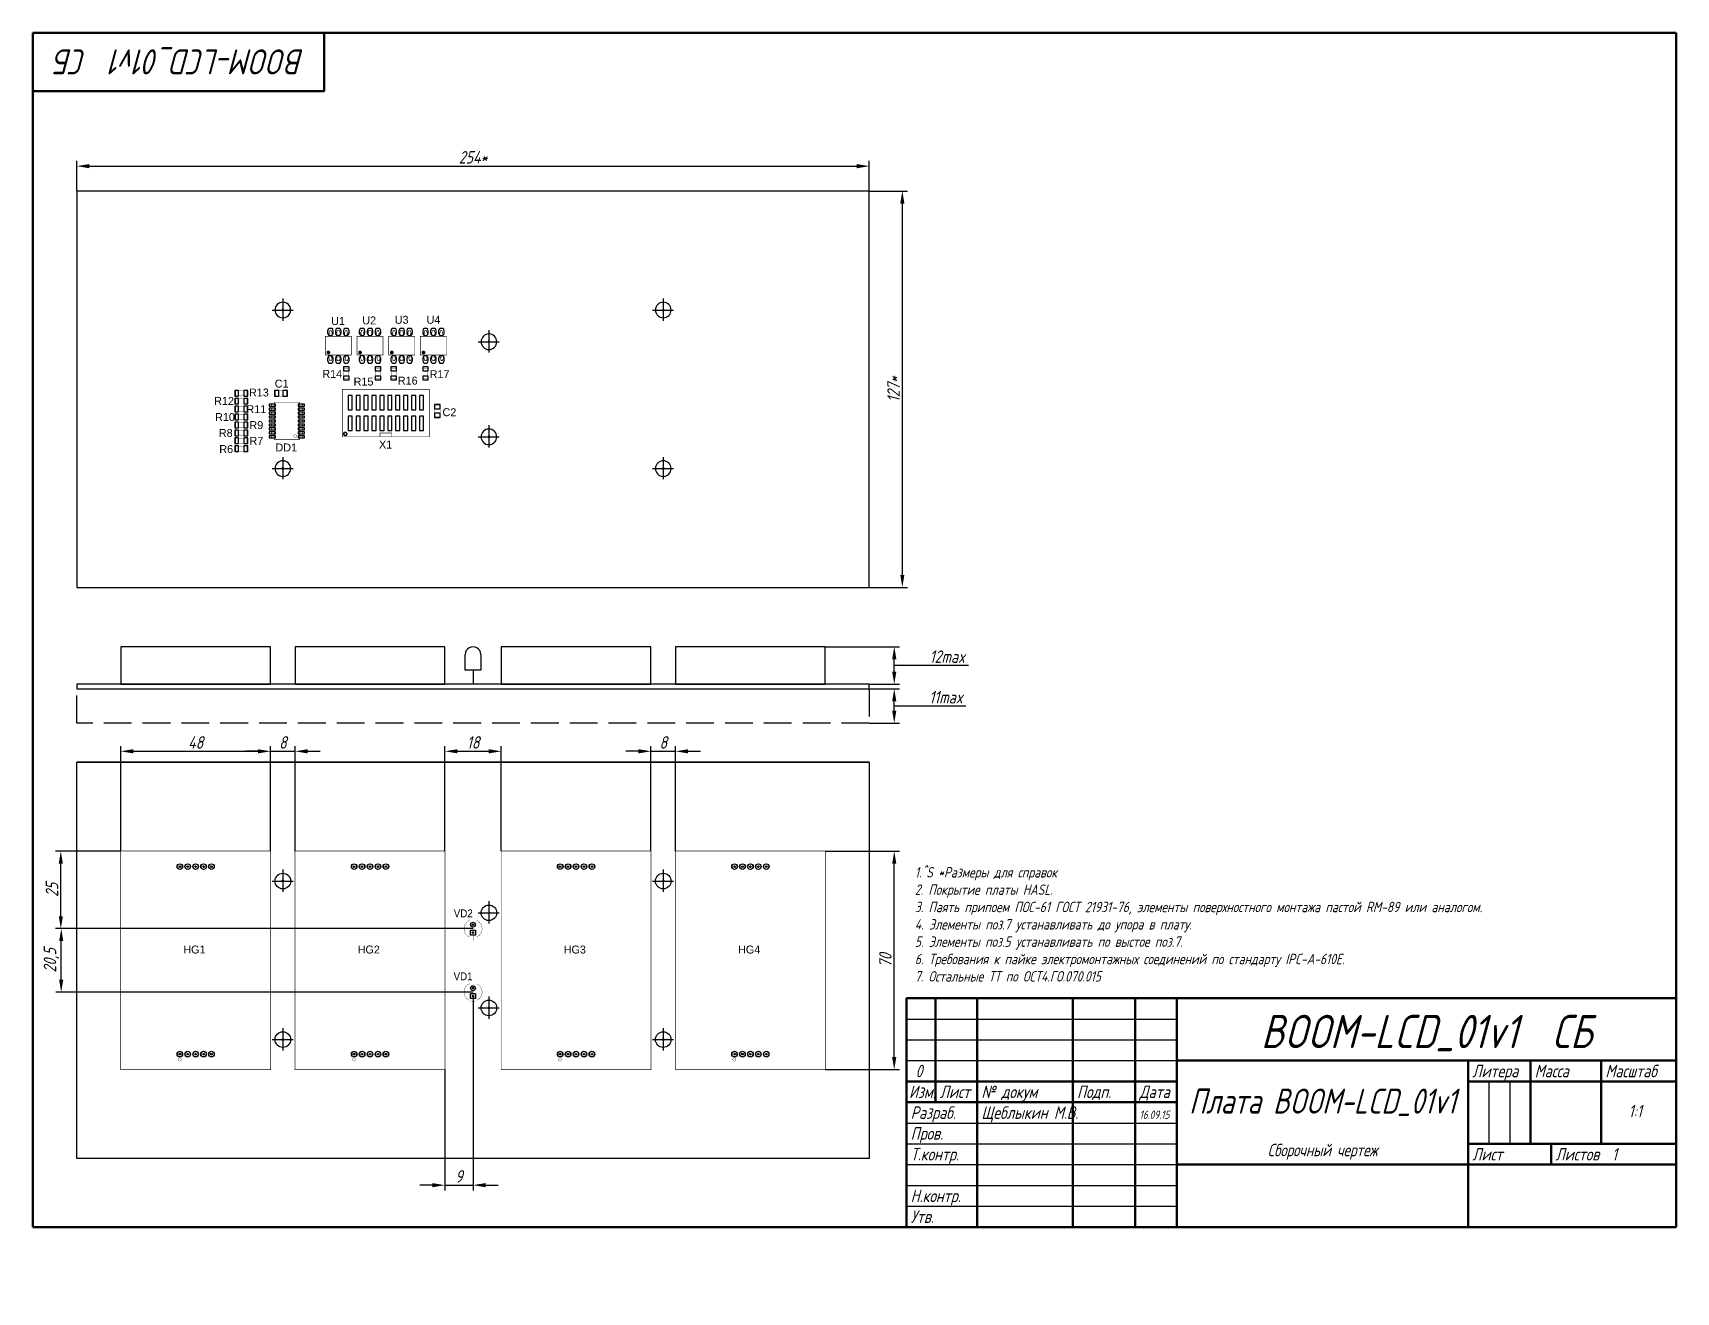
# Paper-space layout 'А3(1)' of a CAD drawing. Extents: x 20 to 415, y -11 to 292.
# The model-space entities are those that its viewports show. They can reach past a viewport. Long polylines and large blocks are cut down to what shows.
import ezdxf
from ezdxf.enums import TextEntityAlignment as Align

# ---------------------------------------------------------------- set-up
doc = ezdxf.new("R2010")
doc.units = 0
doc.header["$MEASUREMENT"] = 0
doc.linetypes.add('GOST2.303 4', pattern=[7, 5, -2, 0])
doc.layers.get('0').update_dxf_attribs({"linetype": 'CONTINUOUS'})
doc.layers.get('Defpoints').update_dxf_attribs({"linetype": 'CONTINUOUS'})
for name, color, linetype in [('BOARD', 7, 'CONTINUOUS'), ('BOTTOM', 7, 'CONTINUOUS'), ('TOP', 7, 'CONTINUOUS'), ('Видовой экран', 3, 'CONTINUOUS')]:
    doc.layers.add(name, color=color, linetype=linetype)
doc.layers.add('Основной', color=7, linetype='CONTINUOUS', lineweight=50)
doc.layers.add('РАЗМЕРЫ', color=7, linetype='CONTINUOUS', lineweight=0)
doc.layers.get('Видовой экран').freeze()
doc.styles.add('ГОСТ А', font='', dxfattribs={"oblique": 15})
doc.styles.get('ГОСТ А').set_extended_font_data('GOST 2.304 type A')
doc.dimstyles.new('ЕСКД', dxfattribs={"dimscale": 0, "dimtxt": 3, "dimasz": 3, "dimexe": 1.25, "dimexo": 0, "dimtad": 1, "dimtoh": 1, "dimdec": 1, "dimrnd": 0.5, "dimtxsty": 'ГОСТ А', "dimcen": 5, "dimadec": 3, "dimazin": 2, "dimtfac": 0.75, "dimtdec": 4, "dimtmove": 1, "dimatfit": 3, "dimfxl": 1, "dimtolj": 1, "dimarcsym": 0})

psp = doc.layouts.new('А3(1)')

# ---------------------------------------------------------------- texts
at = {"style": 'ГОСТ А', "oblique": 15}
for s, p in [('Литера', (366.001, 40.995)), ('Масса', (381.001, 40.995)), ('Масштаб', (398.001, 40.995)), ('Изм.', (230.612, 35.995)), ('Лист', (238.001, 35.995)), ('№ докум', (248.001, 35.995)), ('Подп.', (271.001, 35.995)), ('Дата', (286.001, 35.995)), ('Разраб.', (231.001, 30.995)), ('Щеблыкин М.В.', (248.001, 30.995)), ('Пров.', (231.001, 25.995)), ('Т.контр.', (231.001, 20.995)), ('Лист', (366.001, 20.995)), ('Листов  1', (386.001, 20.995)), ('Н.контр.', (231.001, 10.995)), ('Утв.', (231.001, 5.995))]:
    psp.add_text(s, height=3, dxfattribs=at).set_placement(p)
at = {"style": 'ГОСТ А', "oblique": 15, "width": 0.95}
psp.add_text('Плата BOOM-LCD_01v1', height=6, dxfattribs=at).set_placement((330, 35), align=Align.MIDDLE)
at = {"style": 'ГОСТ А', "oblique": 15}
psp.add_text('1:1', height=3, dxfattribs=at).set_placement((405.16, 32.873), align=Align.MIDDLE)
at = {"style": 'ГОСТ А', "oblique": 15, "width": 0.95}
psp.add_text('Сборочный чертеж', height=3, dxfattribs=at).set_placement((330, 22), align=Align.CENTER)
at = {"insert": (232, 64), "char_height": 2.5, "width": 178, "attachment_point": 7, "style": 'ГОСТ А'}
psp.add_mtext('{\\FCS_Gost2304|c0;1.^S *Размеры для справок\\P2. Покрытие платы HASL.\\P3. Паять припоем ПОС-61 ГОСТ 21931-76, элементы поверхностного монтажа пастой RM-89 или аналогом.\\P4. Элементы поз.7 устанавливать до упора в плату.\\P5. Элементы поз.5 устанавливать по выстое поз.7.\\P6. Требования к пайке электромонтажных соединений по стандарту IPC-A-610E.\\P7. Остальные ТТ по ОСТ4.ГО.070.015}', dxfattribs=at)

msp = doc.modelspace()

# ---------------------------------------------------------------- texts
at = {"layer": 'BOTTOM', "width": 1.019685}
for s, p in [('U1', (178.71, 30.1)), ('U2', (188.71, 30.3)), ('U3', (199.11, 30.5)), ('U4', (209.31, 30.5)), ('C1', (160.66, 10.06)), ('R14', (176.87, 13.17)), ('R15', (186.9, 10.7)), ('R16', (201.07, 11)), ('R17', (211.27, 13.08)), ('C2', (214.43, 0.88)), ('DD1', (162.14, -10.41)), ('X1', (193.99, -9.48))]:
    msp.add_text(s, height=2.54, dxfattribs=at).set_placement(p, align=Align.CENTER)
for s, p in [('R12', (139.01, 4.5)), ('R10', (139.31, -0.67)), ('R8', (140.53, -5.76)), ('R6', (140.67, -10.93))]:
    msp.add_text(s, height=2.54, dxfattribs=at).set_placement(p)
for s, p in [('R13', (156.54, 7.21)), ('R11', (155.73, 1.85)), ('R9', (154.75, -3.25)), ('R7', (154.78, -8.31))]:
    msp.add_text(s, height=2.54, dxfattribs=at).set_placement(p, align=Align.RIGHT)
at = {"layer": 'TOP'}
for s, width, p in [('VD2', 0.916667, (218.86, -159.71)), ('HG1', 1.019685, (132.7, -171.3)), ('HG2', 1.019685, (188.58, -171.3)), ('HG3', 1.019685, (254.62, -171.3)), ('HG4', 1.019685, (310.5, -171.3)), ('VD1', 0.916667, (218.8, -179.9))]:
    msp.add_text(s, height=2.54, dxfattribs=dict(at, width=width)).set_placement(p, align=Align.CENTER)

# ---------------------------------------------------------------- blocks, each defined once
blk = doc.blocks.new('date')
at = {"style": 'ГОСТ А', "oblique": 15}
blk.add_text('16.09.15', height=2, dxfattribs=at).set_placement((0, 0))
blk = doc.blocks.new('Decimal')
at = {"style": 'ГОСТ А', "oblique": 15}
blk.add_text('BOOM-LCD_01v1  СБ', height=8, dxfattribs=at).set_placement((0, 0), align=Align.CENTER)
blk = doc.blocks.new('revision')
at = {"style": 'ГОСТ А', "oblique": 15}
blk.add_text('0', height=3, dxfattribs=at).set_placement((0, 0), align=Align.CENTER)
blk = doc.blocks.new('*D24')
at = {"layer": 'Defpoints', "color": 0}
for p in [(221.06, 134.34), (227.06, 134.34), (221.06, 126.09)]:
    blk.add_point(p, dxfattribs=at)
at = {"layer": 'РАЗМЕРЫ', "color": 0, "lineweight": -2}
for p, q in [((221.06, 134.34), (228.31, 134.34)), ((227.06, 129.09), (227.06, 131.34)), ((234.63, 130.22), (227.06, 130.22)), ((244.28, 130.22), (234.63, 130.22)), ((221.06, 126.09), (228.31, 126.09))]:
    blk.add_line(p, q, dxfattribs=at)
at = {"layer": 'РАЗМЕРЫ', "color": 0}
for points in [[(227.56, 131.34), (226.56, 131.34), (227.06, 134.34)], [(226.56, 129.09), (227.56, 129.09), (227.06, 126.09)]]:
    blk.add_solid(points, dxfattribs=at)
at = {"layer": 'РАЗМЕРЫ', "color": 0, "linetype": 'ByBlock', "insert": (239.46, 132.34), "char_height": 3, "attachment_point": 5, "style": 'ГОСТ А'}
blk.add_mtext('\\A1;11max', dxfattribs=at)
blk = doc.blocks.new('*D26')
at = {"layer": 'Defpoints', "color": 0}
for p in [(210.48, 144.47), (227.06, 144.47), (221.06, 135.47)]:
    blk.add_point(p, dxfattribs=at)
at = {"layer": 'РАЗМЕРЫ', "color": 0, "lineweight": -2}
for p, q in [((210.48, 144.47), (228.31, 144.47)), ((227.06, 138.47), (227.06, 141.47)), ((234.63, 139.97), (227.06, 139.97)), ((244.93, 139.97), (234.63, 139.97)), ((221.06, 135.47), (228.31, 135.47))]:
    blk.add_line(p, q, dxfattribs=at)
at = {"layer": 'РАЗМЕРЫ', "color": 0}
for points in [[(227.56, 141.47), (226.56, 141.47), (227.06, 144.47)], [(226.56, 138.47), (227.56, 138.47), (227.06, 135.47)]]:
    blk.add_solid(points, dxfattribs=at)
at = {"layer": 'РАЗМЕРЫ', "color": 0, "linetype": 'ByBlock', "insert": (239.78, 142.09), "char_height": 3, "attachment_point": 5, "style": 'ГОСТ А'}
blk.add_mtext('\\A1;12max', dxfattribs=at)
blk = doc.blocks.new('*D29')
at = {"layer": 'Defpoints', "color": 0}
for p in [(221.06, 259.97), (30.56, 253.97), (221.06, 253.97)]:
    blk.add_point(p, dxfattribs=at)
at = {"layer": 'РАЗМЕРЫ', "color": 0, "lineweight": -2}
for p, q in [((30.56, 253.97), (30.56, 261.22)), ((221.06, 253.97), (221.06, 261.22)), ((33.56, 259.97), (218.06, 259.97))]:
    blk.add_line(p, q, dxfattribs=at)
at = {"layer": 'РАЗМЕРЫ', "color": 0}
for points in [[(33.56, 260.47), (33.56, 259.47), (30.56, 259.97)], [(218.06, 259.47), (218.06, 260.47), (221.06, 259.97)]]:
    blk.add_solid(points, dxfattribs=at)
at = {"layer": 'РАЗМЕРЫ', "color": 0, "linetype": 'ByBlock', "insert": (125.81, 262.09), "char_height": 3, "attachment_point": 5, "style": 'ГОСТ А'}
blk.add_mtext('\\A1;254*', dxfattribs=at)
blk = doc.blocks.new('*D30')
at = {"layer": 'Defpoints', "color": 0}
for p in [(221.06, 253.97), (229, 253.97), (221.06, 158.72)]:
    blk.add_point(p, dxfattribs=at)
at = {"layer": 'РАЗМЕРЫ', "color": 0, "lineweight": -2}
for p, q in [((221.06, 253.97), (230.25, 253.97)), ((229, 161.72), (229, 250.97)), ((221.06, 158.72), (230.25, 158.72))]:
    blk.add_line(p, q, dxfattribs=at)
at = {"layer": 'РАЗМЕРЫ', "color": 0}
for points in [[(229.5, 250.97), (228.5, 250.97), (229, 253.97)], [(228.5, 161.72), (229.5, 161.72), (229, 158.72)]]:
    blk.add_solid(points, dxfattribs=at)
at = {"layer": 'РАЗМЕРЫ', "color": 0, "linetype": 'ByBlock', "insert": (226.88, 206.34), "char_height": 3, "attachment_point": 5, "rotation": 90, "style": 'ГОСТ А'}
blk.add_mtext('\\A1;127*', dxfattribs=at)
blk = doc.blocks.new('*D33')
at = {"layer": 'Defpoints', "color": 0}
for p in [(77.13, 119.34), (41.13, 95.34), (77.13, 95.34)]:
    blk.add_point(p, dxfattribs=at)
at = {"layer": 'РАЗМЕРЫ', "color": 0, "lineweight": -2}
for p, q in [((41.13, 95.34), (41.13, 120.59)), ((44.13, 119.34), (74.13, 119.34)), ((77.13, 95.34), (77.13, 120.59))]:
    blk.add_line(p, q, dxfattribs=at)
at = {"layer": 'РАЗМЕРЫ', "color": 0}
for points in [[(44.13, 119.84), (44.13, 118.84), (41.13, 119.34)], [(74.13, 118.84), (74.13, 119.84), (77.13, 119.34)]]:
    blk.add_solid(points, dxfattribs=at)
at = {"layer": 'РАЗМЕРЫ', "color": 0, "linetype": 'ByBlock', "insert": (59.13, 121.47), "char_height": 3, "attachment_point": 5, "style": 'ГОСТ А'}
blk.add_mtext('\\A1;48', dxfattribs=at)
blk = doc.blocks.new('*D34')
at = {"layer": 'Defpoints', "color": 0}
for p in [(83.04, 119.34), (77.13, 95.34), (83.04, 95.34)]:
    blk.add_point(p, dxfattribs=at)
at = {"layer": 'РАЗМЕРЫ', "color": 0, "lineweight": -2}
for p, q in [((74.13, 119.34), (71.13, 119.34)), ((77.13, 95.34), (77.13, 120.59)), ((77.13, 119.34), (83.04, 119.34)), ((83.04, 95.34), (83.04, 120.59)), ((86.04, 119.34), (89.04, 119.34))]:
    blk.add_line(p, q, dxfattribs=at)
at = {"layer": 'РАЗМЕРЫ', "color": 0}
for points in [[(74.13, 118.84), (74.13, 119.84), (77.13, 119.34)], [(86.04, 119.84), (86.04, 118.84), (83.04, 119.34)]]:
    blk.add_solid(points, dxfattribs=at)
at = {"layer": 'РАЗМЕРЫ', "color": 0, "linetype": 'ByBlock', "insert": (80.09, 121.47), "char_height": 3, "attachment_point": 5, "style": 'ГОСТ А'}
blk.add_mtext('\\A1;8', dxfattribs=at)
blk = doc.blocks.new('*D35')
at = {"layer": 'Defpoints', "color": 0}
for p in [(132.57, 119.34), (119.04, 95.34), (132.57, 95.34)]:
    blk.add_point(p, dxfattribs=at)
at = {"layer": 'РАЗМЕРЫ', "color": 0, "lineweight": -2}
for p, q in [((119.04, 95.34), (119.04, 120.59)), ((122.04, 119.34), (129.57, 119.34)), ((132.57, 95.34), (132.57, 120.59))]:
    blk.add_line(p, q, dxfattribs=at)
at = {"layer": 'РАЗМЕРЫ', "color": 0}
for points in [[(122.04, 119.84), (122.04, 118.84), (119.04, 119.34)], [(129.57, 118.84), (129.57, 119.84), (132.57, 119.34)]]:
    blk.add_solid(points, dxfattribs=at)
at = {"layer": 'РАЗМЕРЫ', "color": 0, "linetype": 'ByBlock', "insert": (125.81, 121.47), "char_height": 3, "attachment_point": 5, "style": 'ГОСТ А'}
blk.add_mtext('\\A1;18', dxfattribs=at)
blk = doc.blocks.new('*D36')
at = {"layer": 'Defpoints', "color": 0}
for p in [(174.48, 119.34), (168.57, 95.34), (174.48, 95.34)]:
    blk.add_point(p, dxfattribs=at)
at = {"layer": 'РАЗМЕРЫ', "color": 0, "lineweight": -2}
for p, q in [((165.57, 119.34), (162.57, 119.34)), ((168.57, 95.34), (168.57, 120.59)), ((168.57, 119.34), (174.48, 119.34)), ((174.48, 95.34), (174.48, 120.59)), ((177.48, 119.34), (180.48, 119.34))]:
    blk.add_line(p, q, dxfattribs=at)
at = {"layer": 'РАЗМЕРЫ', "color": 0}
for points in [[(165.57, 118.84), (165.57, 119.84), (168.57, 119.34)], [(177.48, 119.84), (177.48, 118.84), (174.48, 119.34)]]:
    blk.add_solid(points, dxfattribs=at)
at = {"layer": 'РАЗМЕРЫ', "color": 0, "linetype": 'ByBlock', "insert": (171.53, 121.47), "char_height": 3, "attachment_point": 5, "style": 'ГОСТ А'}
blk.add_mtext('\\A1;8', dxfattribs=at)
blk = doc.blocks.new('*D37')
at = {"layer": 'Defpoints', "color": 0}
for p in [(125.81, 60.52), (119.04, 42.84), (125.81, 15.06)]:
    blk.add_point(p, dxfattribs=at)
at = {"layer": 'РАЗМЕРЫ', "color": 0, "lineweight": -2}
for p, q in [((125.81, 60.52), (125.81, 13.81)), ((119.04, 42.84), (119.04, 13.81)), ((116.04, 15.06), (113.04, 15.06)), ((119.04, 15.06), (125.81, 15.06)), ((128.81, 15.06), (131.81, 15.06))]:
    blk.add_line(p, q, dxfattribs=at)
at = {"layer": 'РАЗМЕРЫ', "color": 0}
for points in [[(116.04, 14.56), (116.04, 15.56), (119.04, 15.06)], [(128.81, 15.56), (128.81, 14.56), (125.81, 15.06)]]:
    blk.add_solid(points, dxfattribs=at)
at = {"layer": 'РАЗМЕРЫ', "color": 0, "linetype": 'ByBlock', "insert": (122.42, 17.18), "char_height": 3, "attachment_point": 5, "style": 'ГОСТ А'}
blk.add_mtext('\\A1;9', dxfattribs=at)
blk = doc.blocks.new('*D42')
at = {"layer": 'Defpoints', "color": 0}
for p in [(26.72, 95.34), (41.13, 95.34), (125.81, 76.71)]:
    blk.add_point(p, dxfattribs=at)
at = {"layer": 'РАЗМЕРЫ', "color": 0, "lineweight": -2}
for p, q in [((41.13, 95.34), (25.47, 95.34)), ((26.72, 79.71), (26.72, 92.34)), ((125.81, 76.71), (25.47, 76.71))]:
    blk.add_line(p, q, dxfattribs=at)
at = {"layer": 'РАЗМЕРЫ', "color": 0}
for points in [[(27.22, 92.34), (26.22, 92.34), (26.72, 95.34)], [(26.22, 79.71), (27.22, 79.71), (26.72, 76.71)]]:
    blk.add_solid(points, dxfattribs=at)
at = {"layer": 'РАЗМЕРЫ', "color": 0, "linetype": 'ByBlock', "insert": (24.59, 86.03), "char_height": 3, "attachment_point": 5, "rotation": 90, "style": 'ГОСТ А'}
blk.add_mtext('\\A1;25', dxfattribs=at)
blk = doc.blocks.new('*D45')
at = {"layer": 'Defpoints', "color": 0}
for p in [(26.81, 76.71), (125.81, 76.71), (125.81, 61.47)]:
    blk.add_point(p, dxfattribs=at)
at = {"layer": 'РАЗМЕРЫ', "color": 0, "lineweight": -2}
for p, q in [((125.81, 76.71), (25.56, 76.71)), ((26.81, 64.47), (26.81, 73.71)), ((125.81, 61.47), (25.56, 61.47))]:
    blk.add_line(p, q, dxfattribs=at)
at = {"layer": 'РАЗМЕРЫ', "color": 0}
for points in [[(27.31, 73.71), (26.31, 73.71), (26.81, 76.71)], [(26.31, 64.47), (27.31, 64.47), (26.81, 61.47)]]:
    blk.add_solid(points, dxfattribs=at)
at = {"layer": 'РАЗМЕРЫ', "color": 0, "linetype": 'ByBlock', "insert": (24.46, 69.09), "char_height": 3, "attachment_point": 5, "rotation": 90, "style": 'ГОСТ А'}
blk.add_mtext('\\A1;20,5', dxfattribs=at)
blk = doc.blocks.new('*D46')
at = {"layer": 'Defpoints', "color": 0}
for p in [(210.48, 95.34), (227.05, 95.34), (210.48, 42.84)]:
    blk.add_point(p, dxfattribs=at)
at = {"layer": 'РАЗМЕРЫ', "color": 0, "lineweight": -2}
for p, q in [((210.48, 95.34), (228.3, 95.34)), ((227.05, 45.84), (227.05, 92.34)), ((210.48, 42.84), (228.3, 42.84))]:
    blk.add_line(p, q, dxfattribs=at)
at = {"layer": 'РАЗМЕРЫ', "color": 0}
for points in [[(227.55, 92.34), (226.55, 92.34), (227.05, 95.34)], [(226.55, 45.84), (227.55, 45.84), (227.05, 42.84)]]:
    blk.add_solid(points, dxfattribs=at)
at = {"layer": 'РАЗМЕРЫ', "color": 0, "linetype": 'ByBlock', "insert": (224.93, 69.09), "char_height": 3, "attachment_point": 5, "rotation": 90, "style": 'ГОСТ А'}
blk.add_mtext('\\A1;70', dxfattribs=at)
blk = doc.blocks.new('FIGURE_SQUARE')
blk.add_lwpolyline([(-0.5, -0.5), (-0.5, 0.5), (0.5, 0.5), (0.5, -0.5)], close=True)
blk = doc.blocks.new('FIGURE_OBLONG')
blk.add_lwpolyline([(-0.5, -0.125), (-0.5, 0.125), (-0.416, 0.375), (-0.25, 0.5), (0.25, 0.5), (0.416, 0.375), (0.5, 0.125), (0.5, -0.125), (0.416, -0.375), (0.25, -0.5), (-0.25, -0.5), (-0.416, -0.375)], close=True)
blk = doc.blocks.new('FIGURE_CIRCLE')
blk.add_circle((0, 0), 0.5)

# ---------------------------------------------------------------- dimensions: what is measured, and where the dimension line sits
at = {"layer": 'РАЗМЕРЫ'}
dim = psp.add_linear_dim(base=(221.057, 259.966), p1=(30.557, 253.966), p2=(221.057, 253.966), text='<>*', dimstyle='ЕСКД', override={"dimscale": 1, "dimlfac": 1.333333, "dimtxsty": 'ГОСТ А', "dimsah": 1, "dimtolj": 1}, dxfattribs=at)
dim.commit()
dim.dimension.update_dxf_attribs({"geometry": '*D29', "text_midpoint": (125.807, 262.091)})
for base, p1, p2, text, picture, middle in [((229, 253.966), (221.057, 158.716), (221.057, 253.966), '<>*', '*D30', (226.875, 206.341)), ((227.057, 144.466), (221.057, 135.466), (210.482, 144.466), '<>max', '*D26', (235.256, 142.094)), ((227.057, 134.341), (221.057, 126.091), (221.057, 134.341), '<>max', '*D24', (235.256, 132.344))]:
    dim = psp.add_linear_dim(base=base, p1=p1, p2=p2, angle=90, text=text, dimstyle='ЕСКД', override={"dimscale": 1, "dimlfac": 1.333333, "dimtxsty": 'ГОСТ А', "dimsah": 1, "dimtolj": 1}, dxfattribs=at)
    dim.commit()
    dim.dimension.update_dxf_attribs({"geometry": picture, "text_midpoint": middle})
for base, p1, p2, picture, middle in [((77.132, 119.341), (41.132, 95.341), (77.132, 95.341), '*D33', (59.132, 121.466)), ((83.042, 119.341), (77.132, 95.341), (83.042, 95.341), '*D34', (80.087, 121.466)), ((132.572, 119.341), (119.042, 95.341), (132.572, 95.341), '*D35', (125.807, 121.466)), ((174.482, 119.341), (168.572, 95.341), (174.482, 95.341), '*D36', (171.527, 121.466)), ((125.807, 15.059), (119.042, 42.841), (125.807, 60.519), '*D37', (122.424, 17.184))]:
    dim = psp.add_linear_dim(base=base, p1=p1, p2=p2, dimstyle='ЕСКД', override={"dimscale": 1, "dimlfac": 1.333333, "dimtxsty": 'ГОСТ А', "dimsah": 1, "dimtolj": 1}, dxfattribs=at)
    dim.commit()
    dim.dimension.update_dxf_attribs({"geometry": picture, "text_midpoint": middle})
for base, p1, p2, picture, middle in [((26.718, 95.341), (125.807, 76.711), (41.132, 95.341), '*D42', (24.593, 86.026)), ((227.05, 95.341), (210.482, 42.841), (210.482, 95.341), '*D46', (224.925, 69.091)), ((26.814, 76.711), (125.807, 61.471), (125.807, 76.711), '*D45', (24.464, 69.091))]:
    dim = psp.add_linear_dim(base=base, p1=p1, p2=p2, angle=90, dimstyle='ЕСКД', override={"dimscale": 1, "dimlfac": 1.333333, "dimtxsty": 'ГОСТ А', "dimsah": 1, "dimtolj": 1}, dxfattribs=at)
    dim.commit()
    dim.dimension.update_dxf_attribs({"geometry": picture, "text_midpoint": middle})

# ---------------------------------------------------------------- linework, layer by layer
at = {"layer": 'BOARD'}
for points in [[(95, 73), (95, -54), (349, -54), (349, 73)], [(95, -85), (95, -86.5), (349, -86.5), (349, -85)], [(95, -237), (95, -110), (349, -110), (349, -237)], [(95, -110), (95, -110), (349, -110), (349, -110)]]:
    msp.add_lwpolyline(points, close=True, dxfattribs=at)
at = {"layer": 'BOTTOM', "linetype": 'ByBlock'}
for p, q in [((161.04, 38.6), (161.04, 31.45)), ((282.96, 38.6), (282.96, 31.45)), ((157.63, 34.9), (164.38, 34.9)), ((279.55, 34.9), (286.3, 34.9)), ((227.08, 28.44), (227.08, 21.29)), ((223.67, 24.74), (230.42, 24.74)), ((227.08, -2.04), (227.08, -9.19)), ((223.67, -5.74), (230.42, -5.74)), ((161.04, -12.2), (161.04, -19.35)), ((282.96, -12.2), (282.96, -19.35)), ((157.63, -15.9), (164.38, -15.9)), ((279.55, -15.9), (286.3, -15.9)), ((161.04, -144.4), (161.04, -151.55)), ((282.96, -144.4), (282.96, -151.55)), ((157.63, -148.1), (164.38, -148.1)), ((279.55, -148.1), (286.3, -148.1)), ((227.08, -154.56), (227.08, -161.71)), ((223.67, -158.26), (230.42, -158.26)), ((223.67, -188.74), (230.42, -188.74)), ((227.08, -185.04), (227.08, -192.19)), ((157.63, -198.9), (164.38, -198.9)), ((161.04, -195.2), (161.04, -202.35)), ((279.55, -198.9), (286.3, -198.9)), ((282.96, -195.2), (282.96, -202.35))]:
    msp.add_line(p, q, dxfattribs=at)
at = {"layer": 'BOTTOM', "linetype": 'ByBlock', "ltscale": 100}
msp.add_line((222, -80.5), (222, -85), dxfattribs=at)
at = {"layer": 'BOTTOM', "linetype": 'GOST2.303 4'}
for p, q in [((95, -97.5), (95, -86.5)), ((349, -86.5), (349, -97.5)), ((349, -97.5), (95, -97.5))]:
    msp.add_line(p, q, dxfattribs=at)
at = {"layer": 'BOTTOM'}
for points, const_width in [([(174.62, 20.47), (174.62, 26.47), (183.02, 26.47), (183.02, 20.47), (174.62, 20.47)], 0.2), ([(176.82, 26.47), (176.82, 27.67), (176.62, 27.87), (176.62, 28.27), (176.02, 28.27), (176.02, 27.87), (175.82, 27.67), (175.82, 27.27), (176.02, 27.27), (176.02, 26.47)], 0.2), ([(179.22, 26.47), (179.22, 27.27), (179.42, 27.27), (179.42, 27.67), (179.22, 27.87), (179.22, 28.27), (178.42, 28.27), (178.42, 27.87), (178.22, 27.67), (178.22, 27.27), (178.42, 27.27), (178.42, 26.47)], 0.2), ([(180.82, 26.47), (180.82, 27.67), (181.02, 27.87), (181.02, 28.27), (181.62, 28.27), (181.62, 27.87), (181.82, 27.67), (181.82, 27.27), (181.62, 27.27), (181.62, 26.47)], 0.2), ([(184.78, 20.47), (184.78, 26.47), (193.18, 26.47), (193.18, 20.47), (184.78, 20.47)], 0.2), ([(186.98, 26.47), (186.98, 27.67), (186.78, 27.87), (186.78, 28.27), (186.18, 28.27), (186.18, 27.87), (185.98, 27.67), (185.98, 27.27), (186.18, 27.27), (186.18, 26.47)], 0.2), ([(189.38, 26.47), (189.38, 27.27), (189.58, 27.27), (189.58, 27.67), (189.38, 27.87), (189.38, 28.27), (188.58, 28.27), (188.58, 27.87), (188.38, 27.67), (188.38, 27.27), (188.58, 27.27), (188.58, 26.47)], 0.2), ([(190.98, 26.47), (190.98, 27.67), (191.18, 27.87), (191.18, 28.27), (191.78, 28.27), (191.78, 27.87), (191.98, 27.67), (191.98, 27.27), (191.78, 27.27), (191.78, 26.47)], 0.2), ([(194.94, 20.47), (194.94, 26.47), (203.34, 26.47), (203.34, 20.47), (194.94, 20.47)], 0.2), ([(197.14, 26.47), (197.14, 27.67), (196.94, 27.87), (196.94, 28.27), (196.34, 28.27), (196.34, 27.87), (196.14, 27.67), (196.14, 27.27), (196.34, 27.27), (196.34, 26.47)], 0.2), ([(199.54, 26.47), (199.54, 27.27), (199.74, 27.27), (199.74, 27.67), (199.54, 27.87), (199.54, 28.27), (198.74, 28.27), (198.74, 27.87), (198.54, 27.67), (198.54, 27.27), (198.74, 27.27), (198.74, 26.47)], 0.2), ([(201.14, 26.47), (201.14, 27.67), (201.34, 27.87), (201.34, 28.27), (201.94, 28.27), (201.94, 27.87), (202.14, 27.67), (202.14, 27.27), (201.94, 27.27), (201.94, 26.47)], 0.2), ([(205.1, 20.47), (205.1, 26.47), (213.5, 26.47), (213.5, 20.47), (205.1, 20.47)], 0.2), ([(207.3, 26.47), (207.3, 27.67), (207.1, 27.87), (207.1, 28.27), (206.5, 28.27), (206.5, 27.87), (206.3, 27.67), (206.3, 27.27), (206.5, 27.27), (206.5, 26.47)], 0.2), ([(209.7, 26.47), (209.7, 27.27), (209.9, 27.27), (209.9, 27.67), (209.7, 27.87), (209.7, 28.27), (208.9, 28.27), (208.9, 27.87), (208.7, 27.67), (208.7, 27.27), (208.9, 27.27), (208.9, 26.47)], 0.2), ([(211.3, 26.47), (211.3, 27.67), (211.5, 27.87), (211.5, 28.27), (212.1, 28.27), (212.1, 27.87), (212.3, 27.67), (212.3, 27.27), (212.1, 27.27), (212.1, 26.47)], 0.2), ([(175.82, 20.47), (175.82, 19.27), (176.02, 19.07), (176.02, 18.67), (176.62, 18.67), (176.62, 19.07), (176.82, 19.27), (176.82, 19.67), (176.62, 19.67), (176.62, 20.47)], 0.2), ([(178.42, 20.47), (178.42, 19.67), (178.22, 19.67), (178.22, 19.27), (178.42, 19.07), (178.42, 18.67), (179.22, 18.67), (179.22, 19.07), (179.42, 19.27), (179.42, 19.67), (179.22, 19.67), (179.22, 20.47)], 0.2), ([(180.56, 16.31), (182.16, 16.31), (182.16, 12.85), (180.56, 12.85), (180.56, 16.31)], 0.1), ([(182.02, 20.47), (182.02, 19.27), (181.82, 19.07), (181.82, 18.67), (181.22, 18.67), (181.22, 19.07), (181.02, 19.27), (181.02, 19.67), (181.22, 19.67), (181.22, 20.47)], 0.2), ([(185.98, 20.47), (185.98, 19.27), (186.18, 19.07), (186.18, 18.67), (186.78, 18.67), (186.78, 19.07), (186.98, 19.27), (186.98, 19.67), (186.78, 19.67), (186.78, 20.47)], 0.2), ([(188.58, 20.47), (188.58, 19.67), (188.38, 19.67), (188.38, 19.27), (188.58, 19.07), (188.58, 18.67), (189.38, 18.67), (189.38, 19.07), (189.58, 19.27), (189.58, 19.67), (189.38, 19.67), (189.38, 20.47)], 0.2), ([(190.72, 16.31), (192.32, 16.31), (192.32, 12.85), (190.72, 12.85), (190.72, 16.31)], 0.1), ([(192.18, 20.47), (192.18, 19.27), (191.98, 19.07), (191.98, 18.67), (191.38, 18.67), (191.38, 19.07), (191.18, 19.27), (191.18, 19.67), (191.38, 19.67), (191.38, 20.47)], 0.2), ([(195.8, 16.31), (197.4, 16.31), (197.4, 12.85), (195.8, 12.85), (195.8, 16.31)], 0.1), ([(196.14, 20.47), (196.14, 19.27), (196.34, 19.07), (196.34, 18.67), (196.94, 18.67), (196.94, 19.07), (197.14, 19.27), (197.14, 19.67), (196.94, 19.67), (196.94, 20.47)], 0.2), ([(198.74, 20.47), (198.74, 19.67), (198.54, 19.67), (198.54, 19.27), (198.74, 19.07), (198.74, 18.67), (199.54, 18.67), (199.54, 19.07), (199.74, 19.27), (199.74, 19.67), (199.54, 19.67), (199.54, 20.47)], 0.2), ([(202.34, 20.47), (202.34, 19.27), (202.14, 19.07), (202.14, 18.67), (201.54, 18.67), (201.54, 19.07), (201.34, 19.27), (201.34, 19.67), (201.54, 19.67), (201.54, 20.47)], 0.2), ([(205.96, 16.31), (207.56, 16.31), (207.56, 12.85), (205.96, 12.85), (205.96, 16.31)], 0.1), ([(206.3, 20.47), (206.3, 19.27), (206.5, 19.07), (206.5, 18.67), (207.1, 18.67), (207.1, 19.07), (207.3, 19.27), (207.3, 19.67), (207.1, 19.67), (207.1, 20.47)], 0.2), ([(208.9, 20.47), (208.9, 19.67), (208.7, 19.67), (208.7, 19.27), (208.9, 19.07), (208.9, 18.67), (209.7, 18.67), (209.7, 19.07), (209.9, 19.27), (209.9, 19.67), (209.7, 19.67), (209.7, 20.47)], 0.2), ([(212.5, 20.47), (212.5, 19.27), (212.3, 19.07), (212.3, 18.67), (211.7, 18.67), (211.7, 19.07), (211.5, 19.27), (211.5, 19.67), (211.7, 19.67), (211.7, 20.47)], 0.2), ([(145.98, 7.43), (145.98, 9.03), (149.43, 9.03), (149.43, 7.43), (145.98, 7.43)], 0.1), ([(145.98, 4.89), (145.98, 6.49), (149.43, 6.49), (149.43, 4.89), (145.98, 4.89)], 0.1), ([(166.32, -5.42), (167.28, -5.42), (167.28, -6.06), (166.32, -6.06), (166.32, -6.69), (158.39, -6.69), (158.39, 5.37), (166.32, 5.37), (166.32, -6.69)], 0.2), ([(158.71, 7.33), (158.71, 9.13), (162.1, 9.13), (162.1, 7.33), (158.71, 7.33)], 0.12), ([(180.09, -5.74), (180.09, 9.5), (208.03, 9.5), (208.03, -5.74), (180.09, -5.74)], 0.2), ([(182, 2.83), (182, 7.59)], 0.2), ([(182, 7.59), (183.26, 7.59)], 0.2), ([(183.26, 7.59), (183.26, 2.83)], 0.2), ([(184.53, 2.83), (184.53, 7.59)], 0.2), ([(184.53, 7.59), (185.81, 7.59)], 0.2), ([(185.81, 7.59), (185.81, 2.83)], 0.2), ([(187.07, 2.83), (187.07, 7.59)], 0.2), ([(187.07, 7.59), (188.34, 7.59)], 0.2), ([(188.34, 7.59), (188.34, 2.83)], 0.2), ([(189.62, 2.83), (189.62, 7.59)], 0.2), ([(189.62, 7.59), (190.88, 7.59)], 0.2), ([(190.88, 7.59), (190.88, 2.83)], 0.2), ([(192.16, 2.83), (192.16, 7.59)], 0.2), ([(192.16, 7.59), (193.43, 7.59)], 0.2), ([(193.43, 7.59), (193.43, 2.83)], 0.2), ([(194.69, 2.83), (194.69, 7.59)], 0.2), ([(194.69, 7.59), (195.97, 7.59)], 0.2), ([(195.97, 7.59), (195.97, 2.83)], 0.2), ([(197.24, 2.83), (197.24, 7.59)], 0.2), ([(197.24, 7.59), (198.5, 7.59)], 0.2), ([(198.5, 7.59), (198.5, 2.83)], 0.2), ([(199.78, 2.83), (199.78, 7.59)], 0.2), ([(199.78, 7.59), (201.04, 7.59)], 0.2), ([(201.04, 7.59), (201.04, 2.83)], 0.2), ([(202.31, 2.83), (202.31, 7.59)], 0.2), ([(202.31, 7.59), (203.59, 7.59)], 0.2), ([(203.59, 7.59), (203.59, 2.83)], 0.2), ([(204.85, 2.83), (204.85, 7.59)], 0.2), ([(204.85, 7.59), (206.12, 7.59)], 0.2), ([(206.12, 7.59), (206.12, 2.83)], 0.2), ([(145.98, 2.35), (145.98, 3.95), (149.43, 3.95), (149.43, 2.35), (145.98, 2.35)], 0.1), ([(145.98, -0.19), (145.98, 1.41), (149.43, 1.41), (149.43, -0.19), (145.98, -0.19)], 0.1), ([(158.37, 4.1), (157.42, 4.1), (157.42, 4.74), (158.37, 4.74)], 0.2), ([(158.37, 2.83), (157.42, 2.83), (157.42, 3.47), (158.37, 3.47)], 0.2), ([(158.37, 1.56), (157.42, 1.56), (157.42, 2.2), (158.37, 2.2)], 0.2), ([(158.37, 0.29), (157.42, 0.29), (157.42, 0.93), (158.37, 0.93)], 0.2), ([(166.32, 4.1), (167.28, 4.1), (167.28, 4.74), (166.32, 4.74)], 0.2), ([(166.32, 2.83), (167.28, 2.83), (167.28, 3.47), (166.32, 3.47)], 0.2), ([(166.32, 1.56), (167.28, 1.56), (167.28, 2.2), (166.32, 2.2)], 0.2), ([(166.32, 0.29), (167.28, 0.29), (167.28, 0.93), (166.32, 0.93)], 0.2), ([(183.26, 2.83), (182, 2.83)], 0.2), ([(182, -3.84), (182, 0.93), (183.26, 0.93), (183.26, -3.84), (182, -3.84)], 0.2), ([(185.81, 2.83), (184.53, 2.83)], 0.2), ([(184.53, -3.84), (184.53, 0.93)], 0.2), ([(184.53, 0.93), (185.81, 0.93)], 0.2), ([(185.81, 0.93), (185.81, -3.84)], 0.2), ([(188.34, 2.83), (187.07, 2.83)], 0.2), ([(187.07, -3.84), (187.07, 0.93)], 0.2), ([(187.07, 0.93), (188.34, 0.93)], 0.2), ([(188.34, 0.93), (188.34, -3.84)], 0.2), ([(190.88, 2.83), (189.62, 2.83)], 0.2), ([(189.62, -3.84), (189.62, 0.93)], 0.2), ([(189.62, 0.93), (190.88, 0.93)], 0.2), ([(190.88, 0.93), (190.88, -3.84)], 0.2), ([(193.43, 2.83), (192.16, 2.83)], 0.2), ([(192.16, -3.84), (192.16, 0.93)], 0.2), ([(192.16, 0.93), (193.43, 0.93)], 0.2), ([(193.43, 0.93), (193.43, -3.84)], 0.2), ([(195.97, 2.83), (194.69, 2.83)], 0.2), ([(194.69, -3.84), (194.69, 0.93)], 0.2), ([(194.69, 0.93), (195.97, 0.93)], 0.2), ([(195.97, 0.93), (195.97, -3.84)], 0.2), ([(198.5, 2.83), (197.24, 2.83)], 0.2), ([(197.24, -3.84), (197.24, 0.93)], 0.2), ([(197.24, 0.93), (198.5, 0.93)], 0.2), ([(198.5, 0.93), (198.5, -3.84)], 0.2), ([(201.04, 2.83), (199.78, 2.83)], 0.2), ([(199.78, -3.84), (199.78, 0.93)], 0.2), ([(199.78, 0.93), (201.04, 0.93)], 0.2), ([(201.04, 0.93), (201.04, -3.84)], 0.2), ([(203.59, 2.83), (202.31, 2.83)], 0.2), ([(202.31, -3.84), (202.31, 0.93)], 0.2), ([(202.31, 0.93), (203.59, 0.93)], 0.2), ([(203.59, 0.93), (203.59, -3.84)], 0.2), ([(206.12, 2.83), (204.85, 2.83)], 0.2), ([(204.85, -3.84), (204.85, 0.93)], 0.2), ([(204.85, 0.93), (206.12, 0.93)], 0.2), ([(206.12, 0.93), (206.12, -3.84)], 0.2), ([(209.67, 4.22), (211.47, 4.22), (211.47, 0.81), (209.67, 0.81), (209.67, 4.22)], 0.12), ([(145.98, -2.73), (145.98, -1.13), (149.43, -1.13), (149.43, -2.73), (145.98, -2.73)], 0.1), ([(145.98, -5.27), (145.98, -3.67), (149.43, -3.67), (149.43, -5.27), (145.98, -5.27)], 0.1), ([(158.37, -0.98), (157.42, -0.98), (157.42, -0.34), (158.37, -0.34)], 0.2), ([(158.37, -2.25), (157.42, -2.25), (157.42, -1.61), (158.37, -1.61)], 0.2), ([(158.38, -3.51), (157.43, -3.51), (157.43, -2.87), (158.38, -2.87)], 0.2), ([(158.38, -4.78), (157.43, -4.78), (157.43, -4.14), (158.38, -4.14)], 0.2), ([(166.32, -0.98), (167.28, -0.98), (167.28, -0.34), (166.32, -0.34)], 0.2), ([(166.32, -2.25), (167.28, -2.25), (167.28, -1.61), (166.32, -1.61)], 0.2), ([(166.32, -3.52), (167.28, -3.52), (167.28, -2.88), (166.32, -2.88)], 0.2), ([(166.32, -4.79), (167.28, -4.79), (167.28, -4.15), (166.32, -4.15)], 0.2), ([(185.81, -3.84), (184.53, -3.84)], 0.2), ([(188.34, -3.84), (187.07, -3.84)], 0.2), ([(190.88, -3.84), (189.62, -3.84)], 0.2), ([(193.43, -3.84), (192.16, -3.84)], 0.2), ([(192.16, -5.74), (192.16, -4.47), (195.97, -4.47), (195.97, -5.74)], 0.2), ([(195.97, -3.84), (194.69, -3.84)], 0.2), ([(198.5, -3.84), (197.24, -3.84)], 0.2), ([(201.04, -3.84), (199.78, -3.84)], 0.2), ([(203.59, -3.84), (202.31, -3.84)], 0.2), ([(206.12, -3.84), (204.85, -3.84)], 0.2), ([(145.98, -7.81), (145.98, -6.21), (149.43, -6.21), (149.43, -7.81), (145.98, -7.81)], 0.1), ([(145.98, -10.35), (145.98, -8.75), (149.43, -8.75), (149.43, -10.35), (145.98, -10.35)], 0.1), ([(158.39, -6.06), (157.44, -6.06), (157.44, -5.42), (158.39, -5.42)], 0.2)]:
    msp.add_lwpolyline(points, dxfattribs=dict(at, const_width=const_width))
for points, const_width in [([(175.93, 21.29, -1), (175.33, 21.29, -1), (175.93, 21.29)], 0.6), ([(186.09, 21.29, -1), (185.49, 21.29, -1), (186.09, 21.29)], 0.6), ([(196.25, 21.29, -1), (195.65, 21.29, -1), (196.25, 21.29)], 0.6), ([(206.41, 21.29, -1), (205.81, 21.29, -1), (206.41, 21.29)], 0.6), ([(165.56, -5.44, -1), (164.56, -5.44, -1), (165.56, -5.44)], 0.1), ([(181.54, -4.79, -1), (180.54, -4.79, -1), (181.54, -4.79)], 0.5)]:
    msp.add_lwpolyline(points, format="xyb", dxfattribs=dict(at, const_width=const_width))
at = {"layer": 'BOTTOM', "linetype": 'ByBlock', "ltscale": 100}
for points in [[(109.1, -85), (157.1, -85), (157.1, -73), (109.1, -73)], [(164.98, -85), (212.98, -85), (212.98, -73), (164.98, -73)], [(231.02, -85), (279.02, -85), (279.02, -73), (231.02, -73)], [(286.9, -85), (334.9, -85), (334.9, -73), (286.9, -73)]]:
    msp.add_lwpolyline(points, close=True, dxfattribs=at)
msp.add_lwpolyline([(224.5, -75.5), (224.5, -80.5), (219.5, -80.5), (219.5, -75.5)], dxfattribs=at)
msp.add_ellipse((222, -75.5), major_axis=(0, -2.5), ratio=1, start_param=1.570796, end_param=4.712389, dxfattribs=at)
at = {"layer": 'TOP'}
for points, const_width in [([(109.1, -138.5), (157.1, -138.5), (157.1, -208.5), (109.1, -208.5), (109.1, -138.5)], 0.2), ([(164.98, -138.5), (212.98, -138.5), (212.98, -208.5), (164.98, -208.5), (164.98, -138.5)], 0.2), ([(231.02, -138.5), (279.02, -138.5), (279.02, -208.5), (231.02, -208.5), (231.02, -138.5)], 0.2), ([(286.9, -138.5), (334.9, -138.5), (334.9, -208.5), (286.9, -208.5), (286.9, -138.5)], 0.2), ([(221.3, -166.44), (222.7, -166.44)], 0.1), ([(222, -167.14), (222, -165.74)], 0.1), ([(221.3, -186.76), (222.7, -186.76)], 0.1), ([(222, -187.46), (222, -186.06)], 0.1), ([(127.3, -202.9), (127.3, -204.3), (128.7, -204.3), (128.7, -202.9), (127.3, -202.9)], 0.2), ([(183.18, -202.9), (183.18, -204.3), (184.58, -204.3), (184.58, -202.9), (183.18, -202.9)], 0.2), ([(249.22, -202.9), (249.22, -204.3), (250.62, -204.3), (250.62, -202.9), (249.22, -202.9)], 0.2), ([(305.1, -202.9), (305.1, -204.3), (306.5, -204.3), (306.5, -202.9), (305.1, -202.9)], 0.2)]:
    msp.add_lwpolyline(points, dxfattribs=dict(at, const_width=const_width))
for points, const_width in [([(128.77, -143.45, 1), (127.27, -143.45, 1), (128.77, -143.45)], 0.2), ([(131.31, -143.45, 1), (129.81, -143.45, 1), (131.31, -143.45)], 0.2), ([(133.85, -143.45, 1), (132.35, -143.45, 1), (133.85, -143.45)], 0.2), ([(136.39, -143.45, 1), (134.89, -143.45, 1), (136.39, -143.45)], 0.2), ([(138.93, -143.45, 1), (137.43, -143.45, 1), (138.93, -143.45)], 0.2), ([(184.65, -143.45, 1), (183.15, -143.45, 1), (184.65, -143.45)], 0.2), ([(187.19, -143.45, 1), (185.69, -143.45, 1), (187.19, -143.45)], 0.2), ([(189.73, -143.45, 1), (188.23, -143.45, 1), (189.73, -143.45)], 0.2), ([(192.27, -143.45, 1), (190.77, -143.45, 1), (192.27, -143.45)], 0.2), ([(194.81, -143.45, 1), (193.31, -143.45, 1), (194.81, -143.45)], 0.2), ([(250.69, -143.45, 1), (249.19, -143.45, 1), (250.69, -143.45)], 0.2), ([(253.23, -143.45, 1), (251.73, -143.45, 1), (253.23, -143.45)], 0.2), ([(255.77, -143.45, 1), (254.27, -143.45, 1), (255.77, -143.45)], 0.2), ([(258.31, -143.45, 1), (256.81, -143.45, 1), (258.31, -143.45)], 0.2), ([(260.85, -143.45, 1), (259.35, -143.45, 1), (260.85, -143.45)], 0.2), ([(306.57, -143.45, 1), (305.07, -143.45, 1), (306.57, -143.45)], 0.2), ([(309.11, -143.45, 1), (307.61, -143.45, 1), (309.11, -143.45)], 0.2), ([(311.65, -143.45, 1), (310.15, -143.45, 1), (311.65, -143.45)], 0.2), ([(314.19, -143.45, 1), (312.69, -143.45, 1), (314.19, -143.45)], 0.2), ([(316.73, -143.45, 1), (315.23, -143.45, 1), (316.73, -143.45)], 0.2), ([(220.87, -160.67, 0.655521), (220.82, -165.99)], 0.1), ([(223.13, -166.01, 0.655521), (223.18, -160.69)], 0.1), ([(220.87, -180.99, 0.655521), (220.82, -186.31)], 0.1), ([(223.13, -186.33, 0.655521), (223.18, -181.01)], 0.1), ([(128.47, -205.26, 1), (127.47, -205.26, 1), (128.47, -205.26)], 0.1), ([(131.31, -203.55, 1), (129.81, -203.55, 1), (131.31, -203.55)], 0.2), ([(133.85, -203.55, 1), (132.35, -203.55, 1), (133.85, -203.55)], 0.2), ([(136.39, -203.55, 1), (134.89, -203.55, 1), (136.39, -203.55)], 0.2), ([(138.93, -203.55, 1), (137.43, -203.55, 1), (138.93, -203.55)], 0.2), ([(184.35, -205.26, 1), (183.35, -205.26, 1), (184.35, -205.26)], 0.1), ([(187.19, -203.55, 1), (185.69, -203.55, 1), (187.19, -203.55)], 0.2), ([(189.73, -203.55, 1), (188.23, -203.55, 1), (189.73, -203.55)], 0.2), ([(192.27, -203.55, 1), (190.77, -203.55, 1), (192.27, -203.55)], 0.2), ([(194.81, -203.55, 1), (193.31, -203.55, 1), (194.81, -203.55)], 0.2), ([(250.39, -205.26, 1), (249.39, -205.26, 1), (250.39, -205.26)], 0.1), ([(253.23, -203.55, 1), (251.73, -203.55, 1), (253.23, -203.55)], 0.2), ([(255.77, -203.55, 1), (254.27, -203.55, 1), (255.77, -203.55)], 0.2), ([(258.31, -203.55, 1), (256.81, -203.55, 1), (258.31, -203.55)], 0.2), ([(260.85, -203.55, 1), (259.35, -203.55, 1), (260.85, -203.55)], 0.2), ([(306.27, -205.26, 1), (305.27, -205.26, 1), (306.27, -205.26)], 0.1), ([(309.11, -203.55, 1), (307.61, -203.55, 1), (309.11, -203.55)], 0.2), ([(311.65, -203.55, 1), (310.15, -203.55, 1), (311.65, -203.55)], 0.2), ([(314.19, -203.55, 1), (312.69, -203.55, 1), (314.19, -203.55)], 0.2), ([(316.73, -203.55, 1), (315.23, -203.55, 1), (316.73, -203.55)], 0.2)]:
    msp.add_lwpolyline(points, format="xyb", dxfattribs=dict(at, const_width=const_width))

# ---------------------------------------------------------------- block references
at = {"layer": 'BOTTOM', "rotation": 180}
for name, p, xscale, yscale in [('FIGURE_CIRCLE', (161.04, 34.9), -5, 5), ('FIGURE_CIRCLE', (282.96, 34.9), -5, 5), ('FIGURE_CIRCLE', (161.04, 34.9), -0.5, 0.5), ('FIGURE_CIRCLE', (282.96, 34.9), -0.5, 0.5), ('FIGURE_OBLONG', (176.28, 27.87), -1.8, 2.3), ('FIGURE_OBLONG', (178.82, 27.87), -1.8, 2.3), ('FIGURE_OBLONG', (181.36, 27.87), -1.8, 2.3), ('FIGURE_OBLONG', (186.44, 27.87), -1.8, 2.3), ('FIGURE_OBLONG', (188.98, 27.87), -1.8, 2.3), ('FIGURE_OBLONG', (191.52, 27.87), -1.8, 2.3), ('FIGURE_OBLONG', (196.6, 27.87), -1.8, 2.3), ('FIGURE_OBLONG', (199.14, 27.87), -1.8, 2.3), ('FIGURE_OBLONG', (201.68, 27.87), -1.8, 2.3), ('FIGURE_OBLONG', (206.76, 27.87), -1.8, 2.3), ('FIGURE_OBLONG', (209.3, 27.87), -1.8, 2.3), ('FIGURE_OBLONG', (211.84, 27.87), -1.8, 2.3), ('FIGURE_CIRCLE', (227.08, 24.74), -5, 5), ('FIGURE_CIRCLE', (227.08, 24.74), -0.5, 0.5), ('FIGURE_OBLONG', (176.28, 19.07), -1.8, 2.3), ('FIGURE_OBLONG', (178.82, 19.07), -1.8, 2.3), ('FIGURE_OBLONG', (181.36, 19.07), -1.8, 2.3), ('FIGURE_SQUARE', (181.36, 16.06), -1.8, 1.2), ('FIGURE_OBLONG', (186.44, 19.07), -1.8, 2.3), ('FIGURE_OBLONG', (188.98, 19.07), -1.8, 2.3), ('FIGURE_OBLONG', (191.52, 19.07), -1.8, 2.3), ('FIGURE_SQUARE', (191.52, 16.06), -1.8, 1.2), ('FIGURE_OBLONG', (196.6, 19.07), -1.8, 2.3), ('FIGURE_SQUARE', (196.6, 16.06), -1.8, 1.2), ('FIGURE_OBLONG', (199.14, 19.07), -1.8, 2.3), ('FIGURE_OBLONG', (201.68, 19.07), -1.8, 2.3), ('FIGURE_OBLONG', (206.76, 19.07), -1.8, 2.3), ('FIGURE_SQUARE', (206.76, 16.06), -1.8, 1.2), ('FIGURE_OBLONG', (209.3, 19.07), -1.8, 2.3), ('FIGURE_OBLONG', (211.84, 19.07), -1.8, 2.3), ('FIGURE_SQUARE', (181.36, 13.1), -1.8, 1.2), ('FIGURE_SQUARE', (191.52, 13.1), -1.8, 1.2), ('FIGURE_SQUARE', (196.6, 13.1), -1.8, 1.2), ('FIGURE_SQUARE', (206.76, 13.1), -1.8, 1.2), ('FIGURE_SQUARE', (146.23, 8.23), -1.2, 1.8), ('FIGURE_SQUARE', (146.23, 5.69), -1.2, 1.8), ('FIGURE_SQUARE', (149.18, 8.23), -1.2, 1.8), ('FIGURE_SQUARE', (149.18, 5.69), -1.2, 1.8), ('FIGURE_SQUARE', (159.02, 8.23), -1.4, 1.8), ('FIGURE_SQUARE', (161.79, 8.23), -1.4, 1.8), ('FIGURE_SQUARE', (182.63, 5.18), -1.35, 4.6), ('FIGURE_SQUARE', (185.17, 5.18), -1.35, 4.6), ('FIGURE_SQUARE', (187.71, 5.18), -1.35, 4.6), ('FIGURE_SQUARE', (190.25, 5.18), -1.35, 4.6), ('FIGURE_SQUARE', (192.79, 5.18), -1.35, 4.6), ('FIGURE_SQUARE', (195.33, 5.18), -1.35, 4.6), ('FIGURE_SQUARE', (197.87, 5.18), -1.35, 4.6), ('FIGURE_SQUARE', (200.41, 5.18), -1.35, 4.6), ('FIGURE_SQUARE', (202.95, 5.18), -1.35, 4.6), ('FIGURE_SQUARE', (205.49, 5.18), -1.35, 4.6), ('FIGURE_SQUARE', (146.23, 3.15), -1.2, 1.8), ('FIGURE_SQUARE', (146.23, 0.61), -1.2, 1.8), ('FIGURE_SQUARE', (149.18, 3.15), -1.2, 1.8), ('FIGURE_SQUARE', (149.18, 0.61), -1.2, 1.8), ('FIGURE_SQUARE', (157.66, 4.42), -2, 0.6), ('FIGURE_SQUARE', (157.66, 3.15), -2, 0.6), ('FIGURE_SQUARE', (157.66, 1.88), -2, 0.6), ('FIGURE_SQUARE', (157.66, 0.61), -2, 0.6), ('FIGURE_SQUARE', (166.96, 4.42), -2, 0.6), ('FIGURE_SQUARE', (166.96, 3.15), -2, 0.6), ('FIGURE_SQUARE', (166.96, 1.88), -2, 0.6), ('FIGURE_SQUARE', (166.96, 0.61), -2, 0.6), ('FIGURE_SQUARE', (182.63, -1.42), -1.35, 4.6), ('FIGURE_SQUARE', (185.17, -1.42), -1.35, 4.6), ('FIGURE_SQUARE', (187.71, -1.42), -1.35, 4.6), ('FIGURE_SQUARE', (190.25, -1.42), -1.35, 4.6), ('FIGURE_SQUARE', (192.79, -1.42), -1.35, 4.6), ('FIGURE_SQUARE', (195.33, -1.42), -1.35, 4.6), ('FIGURE_SQUARE', (197.87, -1.42), -1.35, 4.6), ('FIGURE_SQUARE', (200.41, -1.42), -1.35, 4.6), ('FIGURE_SQUARE', (202.95, -1.42), -1.35, 4.6), ('FIGURE_SQUARE', (205.49, -1.42), -1.35, 4.6), ('FIGURE_SQUARE', (210.57, 3.9), -1.8, 1.4), ('FIGURE_SQUARE', (210.57, 1.13), -1.8, 1.4), ('FIGURE_SQUARE', (146.23, -1.93), -1.2, 1.8), ('FIGURE_SQUARE', (146.23, -4.47), -1.2, 1.8), ('FIGURE_SQUARE', (149.18, -1.93), -1.2, 1.8), ('FIGURE_SQUARE', (149.18, -4.47), -1.2, 1.8), ('FIGURE_SQUARE', (157.66, -0.66), -2, 0.6), ('FIGURE_SQUARE', (157.66, -1.93), -2, 0.6), ('FIGURE_SQUARE', (157.66, -3.2), -2, 0.6), ('FIGURE_SQUARE', (157.66, -4.47), -2, 0.6), ('FIGURE_SQUARE', (166.96, -0.66), -2, 0.6), ('FIGURE_SQUARE', (166.96, -1.93), -2, 0.6), ('FIGURE_SQUARE', (166.96, -3.2), -2, 0.6), ('FIGURE_SQUARE', (166.96, -4.47), -2, 0.6), ('FIGURE_CIRCLE', (227.08, -5.74), -5, 5), ('FIGURE_SQUARE', (146.23, -7.01), -1.2, 1.8), ('FIGURE_SQUARE', (146.23, -9.55), -1.2, 1.8), ('FIGURE_SQUARE', (149.18, -7.01), -1.2, 1.8), ('FIGURE_SQUARE', (149.18, -9.55), -1.2, 1.8), ('FIGURE_SQUARE', (157.66, -5.74), -2, 0.6), ('FIGURE_SQUARE', (166.96, -5.74), -2, 0.6), ('FIGURE_CIRCLE', (227.08, -5.74), -0.5, 0.5), ('FIGURE_CIRCLE', (161.04, -15.9), -5, 5), ('FIGURE_CIRCLE', (161.04, -15.9), -0.5, 0.5), ('FIGURE_CIRCLE', (282.96, -15.9), -5, 5), ('FIGURE_CIRCLE', (282.96, -15.9), -0.5, 0.5)]:
    msp.add_blockref(name, p, dxfattribs=dict(at, xscale=xscale, yscale=yscale))
at = {"layer": 'TOP'}
for name, p, xscale, yscale in [('FIGURE_CIRCLE', (128.02, -143.45), 1.8, 1.8), ('FIGURE_CIRCLE', (128.02, -143.45), 0.5, 0.5), ('FIGURE_CIRCLE', (130.56, -143.45), 1.8, 1.8), ('FIGURE_CIRCLE', (130.56, -143.45), 0.5, 0.5), ('FIGURE_CIRCLE', (133.1, -143.45), 1.8, 1.8), ('FIGURE_CIRCLE', (133.1, -143.45), 0.5, 0.5), ('FIGURE_CIRCLE', (135.64, -143.45), 1.8, 1.8), ('FIGURE_CIRCLE', (135.64, -143.45), 0.5, 0.5), ('FIGURE_CIRCLE', (138.18, -143.45), 1.8, 1.8), ('FIGURE_CIRCLE', (138.18, -143.45), 0.5, 0.5), ('FIGURE_CIRCLE', (161.04, -148.1), 5, 5), ('FIGURE_CIRCLE', (183.9, -143.45), 1.8, 1.8), ('FIGURE_CIRCLE', (183.9, -143.45), 0.5, 0.5), ('FIGURE_CIRCLE', (186.44, -143.45), 1.8, 1.8), ('FIGURE_CIRCLE', (186.44, -143.45), 0.5, 0.5), ('FIGURE_CIRCLE', (188.98, -143.45), 1.8, 1.8), ('FIGURE_CIRCLE', (188.98, -143.45), 0.5, 0.5), ('FIGURE_CIRCLE', (191.52, -143.45), 1.8, 1.8), ('FIGURE_CIRCLE', (191.52, -143.45), 0.5, 0.5), ('FIGURE_CIRCLE', (194.06, -143.45), 1.8, 1.8), ('FIGURE_CIRCLE', (194.06, -143.45), 0.5, 0.5), ('FIGURE_CIRCLE', (249.94, -143.45), 1.8, 1.8), ('FIGURE_CIRCLE', (249.94, -143.45), 0.5, 0.5), ('FIGURE_CIRCLE', (252.48, -143.45), 1.8, 1.8), ('FIGURE_CIRCLE', (252.48, -143.45), 0.5, 0.5), ('FIGURE_CIRCLE', (255.02, -143.45), 1.8, 1.8), ('FIGURE_CIRCLE', (255.02, -143.45), 0.5, 0.5), ('FIGURE_CIRCLE', (257.56, -143.45), 1.8, 1.8), ('FIGURE_CIRCLE', (257.56, -143.45), 0.5, 0.5), ('FIGURE_CIRCLE', (260.1, -143.45), 1.8, 1.8), ('FIGURE_CIRCLE', (260.1, -143.45), 0.5, 0.5), ('FIGURE_CIRCLE', (282.96, -148.1), 5, 5), ('FIGURE_CIRCLE', (305.82, -143.45), 1.8, 1.8), ('FIGURE_CIRCLE', (305.82, -143.45), 0.5, 0.5), ('FIGURE_CIRCLE', (308.36, -143.45), 1.8, 1.8), ('FIGURE_CIRCLE', (308.36, -143.45), 0.5, 0.5), ('FIGURE_CIRCLE', (310.9, -143.45), 1.8, 1.8), ('FIGURE_CIRCLE', (310.9, -143.45), 0.5, 0.5), ('FIGURE_CIRCLE', (313.44, -143.45), 1.8, 1.8), ('FIGURE_CIRCLE', (313.44, -143.45), 0.5, 0.5), ('FIGURE_CIRCLE', (315.98, -143.45), 1.8, 1.8), ('FIGURE_CIRCLE', (315.98, -143.45), 0.5, 0.5), ('FIGURE_CIRCLE', (161.04, -148.1), 0.5, 0.5), ('FIGURE_CIRCLE', (282.96, -148.1), 0.5, 0.5), ('FIGURE_CIRCLE', (227.08, -158.26), 5, 5), ('FIGURE_CIRCLE', (222, -162.07), 1.55, 1.55), ('FIGURE_CIRCLE', (222, -162.07), 0.5, 0.5), ('FIGURE_CIRCLE', (227.08, -158.26), 0.5, 0.5), ('FIGURE_SQUARE', (222, -164.61), 1.55, 1.55), ('FIGURE_CIRCLE', (222, -164.61), 0.5, 0.5), ('FIGURE_CIRCLE', (222, -182.39), 1.55, 1.55), ('FIGURE_SQUARE', (222, -184.93), 1.55, 1.55), ('FIGURE_CIRCLE', (222, -182.39), 0.5, 0.5), ('FIGURE_CIRCLE', (222, -184.93), 0.5, 0.5), ('FIGURE_CIRCLE', (227.08, -188.74), 5, 5), ('FIGURE_CIRCLE', (227.08, -188.74), 0.5, 0.5), ('FIGURE_CIRCLE', (161.04, -198.9), 5, 5), ('FIGURE_CIRCLE', (161.04, -198.9), 0.5, 0.5), ('FIGURE_CIRCLE', (282.96, -198.9), 5, 5), ('FIGURE_CIRCLE', (282.96, -198.9), 0.5, 0.5), ('FIGURE_CIRCLE', (128.02, -203.55), 1.8, 1.8), ('FIGURE_CIRCLE', (128.02, -203.55), 0.5, 0.5), ('FIGURE_CIRCLE', (130.56, -203.55), 1.8, 1.8), ('FIGURE_CIRCLE', (130.56, -203.55), 0.5, 0.5), ('FIGURE_CIRCLE', (133.1, -203.55), 1.8, 1.8), ('FIGURE_CIRCLE', (133.1, -203.55), 0.5, 0.5), ('FIGURE_CIRCLE', (135.64, -203.55), 1.8, 1.8), ('FIGURE_CIRCLE', (135.64, -203.55), 0.5, 0.5), ('FIGURE_CIRCLE', (138.18, -203.55), 1.8, 1.8), ('FIGURE_CIRCLE', (138.18, -203.55), 0.5, 0.5), ('FIGURE_CIRCLE', (183.9, -203.55), 1.8, 1.8), ('FIGURE_CIRCLE', (183.9, -203.55), 0.5, 0.5), ('FIGURE_CIRCLE', (186.44, -203.55), 1.8, 1.8), ('FIGURE_CIRCLE', (186.44, -203.55), 0.5, 0.5), ('FIGURE_CIRCLE', (188.98, -203.55), 1.8, 1.8), ('FIGURE_CIRCLE', (188.98, -203.55), 0.5, 0.5), ('FIGURE_CIRCLE', (191.52, -203.55), 1.8, 1.8), ('FIGURE_CIRCLE', (191.52, -203.55), 0.5, 0.5), ('FIGURE_CIRCLE', (194.06, -203.55), 1.8, 1.8), ('FIGURE_CIRCLE', (194.06, -203.55), 0.5, 0.5), ('FIGURE_CIRCLE', (249.94, -203.55), 1.8, 1.8), ('FIGURE_CIRCLE', (249.94, -203.55), 0.5, 0.5), ('FIGURE_CIRCLE', (252.48, -203.55), 1.8, 1.8), ('FIGURE_CIRCLE', (252.48, -203.55), 0.5, 0.5), ('FIGURE_CIRCLE', (255.02, -203.55), 1.8, 1.8), ('FIGURE_CIRCLE', (255.02, -203.55), 0.5, 0.5), ('FIGURE_CIRCLE', (257.56, -203.55), 1.8, 1.8), ('FIGURE_CIRCLE', (257.56, -203.55), 0.5, 0.5), ('FIGURE_CIRCLE', (260.1, -203.55), 1.8, 1.8), ('FIGURE_CIRCLE', (260.1, -203.55), 0.5, 0.5), ('FIGURE_CIRCLE', (305.82, -203.55), 1.8, 1.8), ('FIGURE_CIRCLE', (305.82, -203.55), 0.5, 0.5), ('FIGURE_CIRCLE', (308.36, -203.55), 1.8, 1.8), ('FIGURE_CIRCLE', (308.36, -203.55), 0.5, 0.5), ('FIGURE_CIRCLE', (310.9, -203.55), 1.8, 1.8), ('FIGURE_CIRCLE', (310.9, -203.55), 0.5, 0.5), ('FIGURE_CIRCLE', (313.44, -203.55), 1.8, 1.8), ('FIGURE_CIRCLE', (313.44, -203.55), 0.5, 0.5), ('FIGURE_CIRCLE', (315.98, -203.55), 1.8, 1.8), ('FIGURE_CIRCLE', (315.98, -203.55), 0.5, 0.5)]:
    msp.add_blockref(name, p, dxfattribs=dict(at, xscale=xscale, yscale=yscale))

msp.set_redraw_order([(e.dxf.handle, doc.entitydb.next_handle()) for e in msp.query("TEXT MTEXT ATTDEF DIMENSION ARC_DIMENSION")])  # texts and dimensions are drawn at this point

# ---------------------------------------------------------------- linework, layer by layer
for p, q in [((230.001, 54.995), (295.001, 54.995)), ((230.001, 49.995), (295.001, 49.995)), ((230.001, 44.995), (295.001, 44.995)), ((370.001, 39.995), (370.001, 24.995)), ((375.001, 39.995), (375.001, 24.995)), ((230.001, 29.995), (295.001, 29.995)), ((230.001, 24.995), (295.001, 24.995)), ((230.001, 19.995), (295.001, 19.995)), ((230.001, 14.995), (295.001, 14.995)), ((230.001, 9.995), (295.001, 9.995))]:
    psp.add_line(p, q)
at = {"layer": 'Основной'}
for p, q in [((20, 5), (20, 292)), ((415, 292), (20, 292)), ((415, 4.998), (415, 292)), ((237.001, 59.995), (237.001, 34.995)), ((247.001, 59.995), (247.001, 4.995)), ((270.001, 59.995), (270.001, 4.995)), ((285.001, 59.995), (285.001, 4.995)), ((295.001, 59.995), (295.001, 4.995)), ((295.001, 44.995), (415.001, 44.995)), ((365.001, 44.995), (365.001, 4.997)), ((380.001, 44.995), (380.001, 24.995)), ((397.001, 44.995), (397.001, 24.995)), ((230.001, 39.995), (295.001, 39.995)), ((415, 39.995), (365.001, 39.995)), ((230.001, 34.995), (295.001, 34.995)), ((415, 24.995), (365.001, 24.995)), ((385.001, 24.995), (385.001, 19.995)), ((295.001, 19.995), (415, 19.995)), ((230.001, 4.995), (20, 5)), ((415, 4.998), (230.001, 4.995))]:
    psp.add_line(p, q, dxfattribs=at)
for points in [[(20, 292), (90, 292), (90, 278), (20, 278)], [(415, 4.998), (230.001, 4.995), (230.001, 59.995), (415.001, 59.995)]]:
    psp.add_lwpolyline(points, close=True, dxfattribs=at)

# ---------------------------------------------------------------- block references
for name, p in [('revision', (233, 41)), ('date', (286, 31))]:
    psp.add_blockref(name, p)
at = {"layer": 'BOTTOM', "xscale": 0.75, "yscale": 0.75, "zscale": 0.75, "rotation": 180}
psp.add_blockref('Decimal', (55.5, 288.038), dxfattribs=at)
at = {"layer": 'BOTTOM'}
psp.add_blockref('Decimal', (355.001, 48), dxfattribs=at)

psp.set_redraw_order([(e.dxf.handle, doc.entitydb.next_handle()) for e in psp.query("TEXT MTEXT ATTDEF DIMENSION ARC_DIMENSION")])  # texts and dimensions are drawn at this point

# ---------------------------------------------------------------- viewports
at = {"layer": 'Видовой экран', "linetype": 'ByBlock', "view_target_point": (245.287, -104.136)}
psp.add_viewport(center=(134.515, 133.678), size=(229.03, 288.6433), view_center_point=(-11.676, 16.752), view_height=384.8577, dxfattribs=at)

doc.saveas('drawing.dxf')
